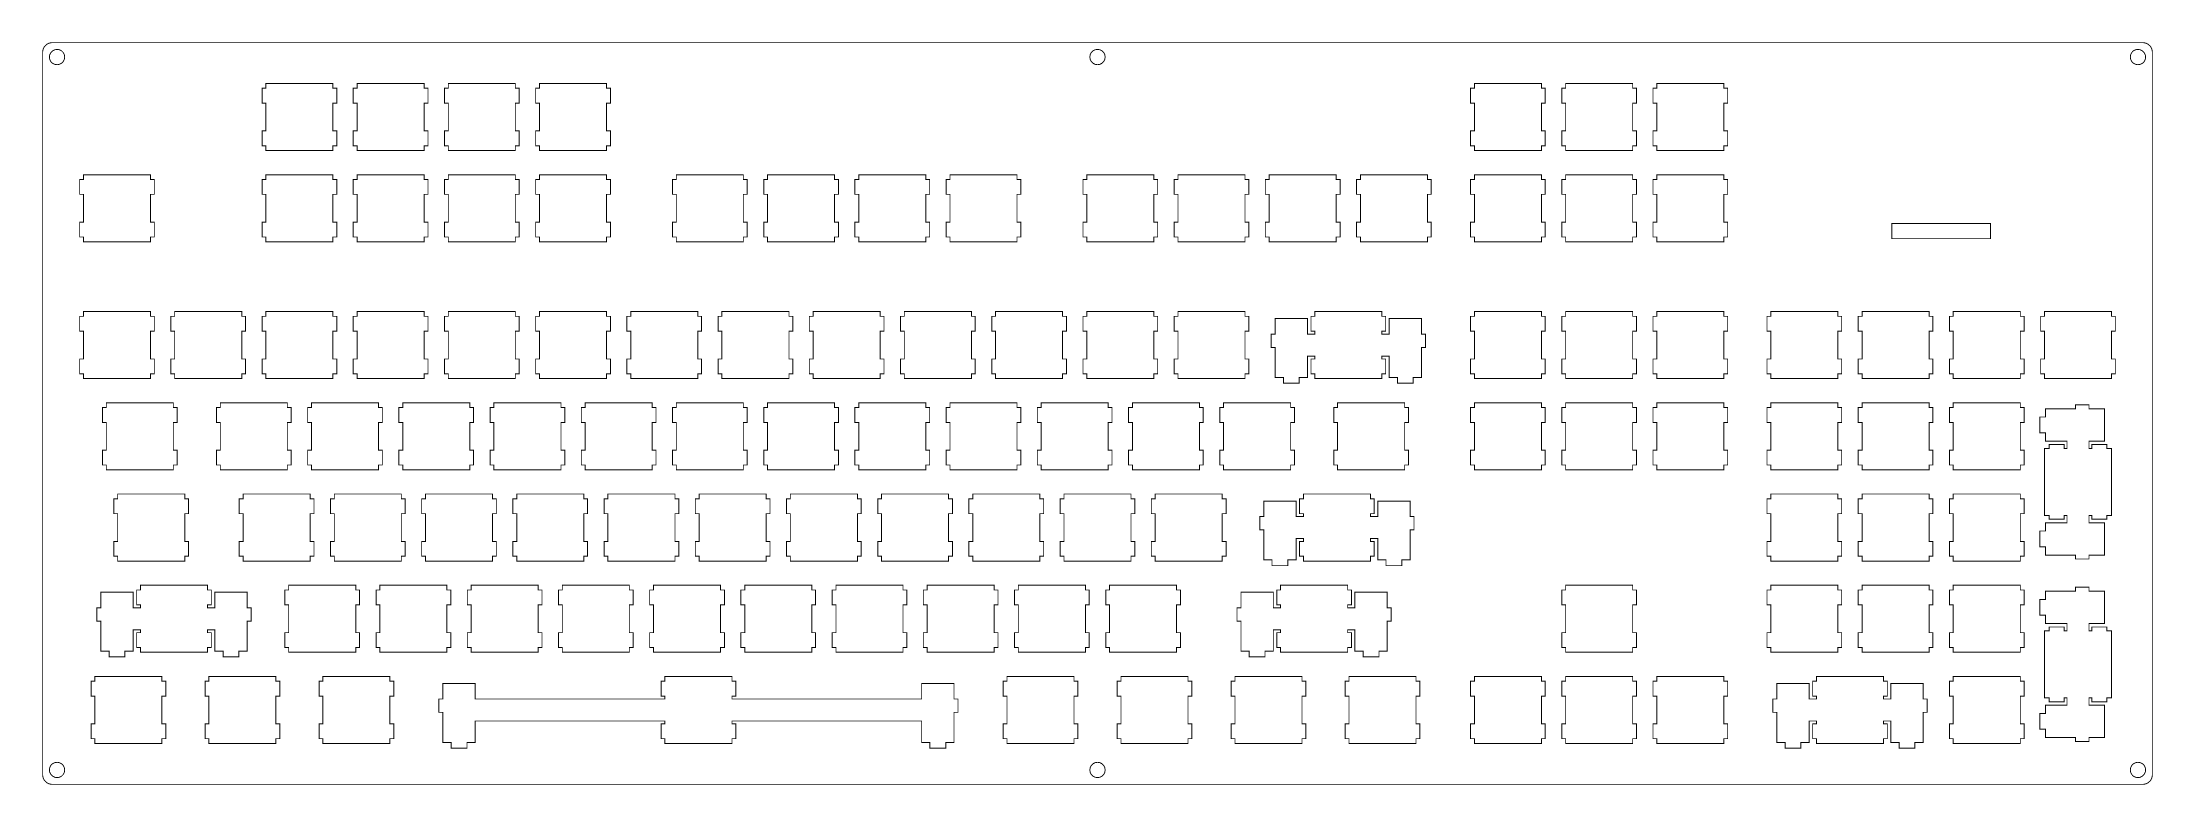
# Model space of a CAD drawing. Extents: x 0.2 to 17.5, y 0.2 to 6.3.
import ezdxf

# ---------------------------------------------------------------- set-up
doc = ezdxf.new("R2010")
doc.units = 0
doc.layers.get('0').update_dxf_attribs({"linetype": 'CONTINUOUS'})

msp = doc.modelspace()

# ---------------------------------------------------------------- linework, layer by layer
at = {"color": 0, "const_width": 0.00744}
for points in [[(17.4656, 6.30311), (17.4718, 6.3029), (17.4779, 6.30219), (17.484, 6.30094), (17.49, 6.29932), (17.4958, 6.29715), (17.5014, 6.29454), (17.5067, 6.29156), (17.5119, 6.28808), (17.5167, 6.28424), (17.5214, 6.28006), (17.5256, 6.2755), (17.5293, 6.27067), (17.5328, 6.26551), (17.5358, 6.2601), (17.5383, 6.2545), (17.5406, 6.24875), (17.5422, 6.24274), (17.5435, 6.23671), (17.5442, 6.23058), (17.5444, 6.22439), (17.5444, 0.284397), (17.5442, 0.278212), (17.5435, 0.272081), (17.5422, 0.266004), (17.5406, 0.260038), (17.5383, 0.254232), (17.5358, 0.248643), (17.5328, 0.243272), (17.5293, 0.238118), (17.5256, 0.23329), (17.5214, 0.228678), (17.5167, 0.224501), (17.5119, 0.220649), (17.5067, 0.217231), (17.5014, 0.214193), (17.4958, 0.211643), (17.49, 0.209472), (17.484, 0.207844), (17.4779, 0.206597), (17.4718, 0.205892), (17.4656, 0.205621), (0.275608, 0.205621), (0.269422, 0.205892), (0.263292, 0.206597), (0.257269, 0.207844), (0.251247, 0.209472), (0.245497, 0.211643), (0.239908, 0.214193), (0.234483, 0.217231), (0.229329, 0.220649), (0.224501, 0.224501), (0.219943, 0.228678), (0.215767, 0.23329), (0.211914, 0.238118), (0.208442, 0.243272), (0.205458, 0.248643), (0.202854, 0.254232), (0.200683, 0.260038), (0.199056, 0.266004), (0.197808, 0.272081), (0.197103, 0.278212), (0.196832, 0.284397), (0.196886, 6.22439), (0.197103, 6.23058), (0.197808, 6.23671), (0.199056, 6.24274), (0.200683, 6.24875), (0.202854, 6.2545), (0.205458, 6.2601), (0.208442, 6.26551), (0.211914, 6.27067), (0.215767, 6.2755), (0.219943, 6.28006), (0.224501, 6.28424), (0.229329, 6.28808), (0.234483, 6.29156), (0.239908, 6.29454), (0.245497, 6.29715), (0.251247, 6.29932), (0.257269, 6.30094), (0.263292, 6.30219), (0.269422, 6.3029), (0.275608, 6.30317), (17.4656, 6.30311)], [(0.295518, 6.2449), (0.27794, 6.236), (0.263997, 6.22206), (0.2551, 6.20449), (0.251953, 6.185), (0.2551, 6.16553), (0.263997, 6.148), (0.27794, 6.13406), (0.295518, 6.12511), (0.314996, 6.12201), (0.334472, 6.12511), (0.351997, 6.13406), (0.36594, 6.148), (0.374892, 6.16553), (0.377983, 6.185), (0.374892, 6.20449), (0.36594, 6.22206), (0.351997, 6.236), (0.334472, 6.2449), (0.314996, 6.24799), (0.295518, 6.2449)], [(8.85113, 6.2449), (8.83361, 6.236), (8.81967, 6.22206), (8.81071, 6.20449), (8.80761, 6.185), (8.81071, 6.16553), (8.81967, 6.148), (8.83361, 6.13406), (8.85113, 6.12511), (8.87061, 6.12201), (8.89008, 6.12511), (8.90767, 6.13406), (8.92156, 6.148), (8.9305, 6.16553), (8.93365, 6.185), (8.9305, 6.20449), (8.92156, 6.22206), (8.90767, 6.236), (8.89008, 6.2449), (8.87061, 6.24799), (8.85113, 6.2449)], [(17.4068, 6.2449), (17.3892, 6.236), (17.3753, 6.22206), (17.3664, 6.20449), (17.3633, 6.185), (17.3664, 6.16553), (17.3753, 6.148), (17.3892, 6.13406), (17.4068, 6.12511), (17.4262, 6.12201), (17.4457, 6.12511), (17.4633, 6.13406), (17.4772, 6.148), (17.4861, 6.16553), (17.4893, 6.185), (17.4861, 6.20449), (17.4772, 6.22206), (17.4633, 6.236), (17.4457, 6.2449), (17.4262, 6.24799), (17.4068, 6.2449)], [(2.0325, 5.9675), (2.0325, 5.92817), (2.00103, 5.92817), (2.00103, 5.80604), (2.0325, 5.80604), (2.0325, 5.57775), (2.00103, 5.57775), (2.00103, 5.45568), (2.0325, 5.45568), (2.0325, 5.41629), (2.58371, 5.41629), (2.58371, 5.45568), (2.61518, 5.45568), (2.61518, 5.57775), (2.58371, 5.57775), (2.58371, 5.80604), (2.61518, 5.80604), (2.61518, 5.92817), (2.58371, 5.92817), (2.58371, 5.9675), (2.0325, 5.9675)], [(2.7825, 5.9675), (2.7825, 5.92817), (2.75103, 5.92817), (2.75103, 5.80604), (2.7825, 5.80604), (2.7825, 5.57775), (2.75103, 5.57775), (2.75103, 5.45568), (2.7825, 5.45568), (2.7825, 5.41629), (3.33371, 5.41629), (3.33371, 5.45568), (3.36518, 5.45568), (3.36518, 5.57775), (3.33371, 5.57775), (3.33371, 5.80604), (3.36518, 5.80604), (3.36518, 5.92817), (3.33371, 5.92817), (3.33371, 5.9675), (2.7825, 5.9675)], [(3.5325, 5.9675), (3.5325, 5.92817), (3.50103, 5.92817), (3.50103, 5.80604), (3.5325, 5.80604), (3.5325, 5.57775), (3.50103, 5.57775), (3.50103, 5.45568), (3.5325, 5.45568), (3.5325, 5.41629), (4.08371, 5.41629), (4.08371, 5.45568), (4.11518, 5.45568), (4.11518, 5.57775), (4.08371, 5.57775), (4.08371, 5.80604), (4.11518, 5.80604), (4.11518, 5.92817), (4.08371, 5.92817), (4.08371, 5.9675), (3.5325, 5.9675)], [(4.2825, 5.9675), (4.2825, 5.92817), (4.25103, 5.92817), (4.25103, 5.80604), (4.2825, 5.80604), (4.2825, 5.57775), (4.25103, 5.57775), (4.25103, 5.45568), (4.2825, 5.45568), (4.2825, 5.41629), (4.83365, 5.41629), (4.83365, 5.45568), (4.86518, 5.45568), (4.86518, 5.57775), (4.83365, 5.57775), (4.83365, 5.80604), (4.86518, 5.80604), (4.86518, 5.92817), (4.83365, 5.92817), (4.83365, 5.9675), (4.2825, 5.9675)], [(11.97, 5.9675), (11.97, 5.92817), (11.9385, 5.92817), (11.9385, 5.80604), (11.97, 5.80604), (11.97, 5.57775), (11.9385, 5.57775), (11.9385, 5.45568), (11.97, 5.45568), (11.97, 5.41629), (12.5212, 5.41629), (12.5212, 5.45568), (12.5527, 5.45568), (12.5527, 5.57775), (12.5212, 5.57775), (12.5212, 5.80604), (12.5527, 5.80604), (12.5527, 5.92817), (12.5212, 5.92817), (12.5212, 5.9675), (11.97, 5.9675)], [(12.72, 5.9675), (12.72, 5.92817), (12.6885, 5.92817), (12.6885, 5.80604), (12.72, 5.80604), (12.72, 5.57775), (12.6885, 5.57775), (12.6885, 5.45568), (12.72, 5.45568), (12.72, 5.41629), (13.2712, 5.41629), (13.2712, 5.45568), (13.3027, 5.45568), (13.3027, 5.57775), (13.2712, 5.57775), (13.2712, 5.80604), (13.3027, 5.80604), (13.3027, 5.92817), (13.2712, 5.92817), (13.2712, 5.9675), (12.72, 5.9675)], [(13.47, 5.9675), (13.47, 5.92817), (13.4385, 5.92817), (13.4385, 5.80604), (13.47, 5.80604), (13.47, 5.57775), (13.4385, 5.57775), (13.4385, 5.45568), (13.47, 5.45568), (13.47, 5.41629), (14.0211, 5.41629), (14.0211, 5.45568), (14.0526, 5.45568), (14.0526, 5.57775), (14.0211, 5.57775), (14.0211, 5.80604), (14.0526, 5.80604), (14.0526, 5.92817), (14.0211, 5.92817), (14.0211, 5.9675), (13.47, 5.9675)], [(0.532497, 5.2175), (0.532497, 5.17811), (0.500976, 5.17811), (0.500976, 5.05604), (0.532497, 5.05604), (0.532497, 4.82769), (0.500976, 4.82769), (0.500976, 4.70568), (0.532497, 4.70568), (0.532497, 4.66629), (1.08371, 4.66629), (1.08371, 4.70568), (1.11518, 4.70568), (1.11518, 4.82769), (1.08371, 4.82769), (1.08371, 5.05604), (1.11518, 5.05604), (1.11518, 5.17811), (1.08371, 5.17811), (1.08371, 5.2175), (0.532497, 5.2175)], [(2.0325, 5.2175), (2.0325, 5.17811), (2.00103, 5.17811), (2.00103, 5.05604), (2.0325, 5.05604), (2.0325, 4.82769), (2.00103, 4.82769), (2.00103, 4.70568), (2.0325, 4.70568), (2.0325, 4.66629), (2.58371, 4.66629), (2.58371, 4.70568), (2.61518, 4.70568), (2.61518, 4.82769), (2.58371, 4.82769), (2.58371, 5.05604), (2.61518, 5.05604), (2.61518, 5.17811), (2.58371, 5.17811), (2.58371, 5.2175), (2.0325, 5.2175)], [(2.7825, 5.2175), (2.7825, 5.17811), (2.75103, 5.17811), (2.75103, 5.05604), (2.7825, 5.05604), (2.7825, 4.82769), (2.75103, 4.82769), (2.75103, 4.70568), (2.7825, 4.70568), (2.7825, 4.66629), (3.33371, 4.66629), (3.33371, 4.70568), (3.36518, 4.70568), (3.36518, 4.82769), (3.33371, 4.82769), (3.33371, 5.05604), (3.36518, 5.05604), (3.36518, 5.17811), (3.33371, 5.17811), (3.33371, 5.2175), (2.7825, 5.2175)], [(3.5325, 5.2175), (3.5325, 5.17811), (3.50103, 5.17811), (3.50103, 5.05604), (3.5325, 5.05604), (3.5325, 4.82769), (3.50103, 4.82769), (3.50103, 4.70568), (3.5325, 4.70568), (3.5325, 4.66629), (4.08371, 4.66629), (4.08371, 4.70568), (4.11518, 4.70568), (4.11518, 4.82769), (4.08371, 4.82769), (4.08371, 5.05604), (4.11518, 5.05604), (4.11518, 5.17811), (4.08371, 5.17811), (4.08371, 5.2175), (3.5325, 5.2175)], [(4.2825, 5.2175), (4.2825, 5.17811), (4.25103, 5.17811), (4.25103, 5.05604), (4.2825, 5.05604), (4.2825, 4.82769), (4.25103, 4.82769), (4.25103, 4.70568), (4.2825, 4.70568), (4.2825, 4.66629), (4.83365, 4.66629), (4.83365, 4.70568), (4.86518, 4.70568), (4.86518, 4.82769), (4.83365, 4.82769), (4.83365, 5.05604), (4.86518, 5.05604), (4.86518, 5.17811), (4.83365, 5.17811), (4.83365, 5.2175), (4.2825, 5.2175)], [(5.4075, 5.2175), (5.4075, 5.17811), (5.37597, 5.17811), (5.37597, 5.05604), (5.4075, 5.05604), (5.4075, 4.82769), (5.37597, 4.82769), (5.37597, 4.70568), (5.4075, 4.70568), (5.4075, 4.66629), (5.95871, 4.66629), (5.95871, 4.70568), (5.99018, 4.70568), (5.99018, 4.82769), (5.95871, 4.82769), (5.95871, 5.05604), (5.99018, 5.05604), (5.99018, 5.17811), (5.95871, 5.17811), (5.95871, 5.2175), (5.4075, 5.2175)], [(6.1575, 5.2175), (6.1575, 5.17811), (6.12603, 5.17811), (6.12603, 5.05604), (6.1575, 5.05604), (6.1575, 4.82769), (6.12603, 4.82769), (6.12603, 4.70568), (6.1575, 4.70568), (6.1575, 4.66629), (6.70871, 4.66629), (6.70871, 4.70568), (6.74018, 4.70568), (6.74018, 4.82769), (6.70871, 4.82769), (6.70871, 5.05604), (6.74018, 5.05604), (6.74018, 5.17811), (6.70871, 5.17811), (6.70871, 5.2175), (6.1575, 5.2175)], [(6.9075, 5.2175), (6.9075, 5.17811), (6.87603, 5.17811), (6.87603, 5.05604), (6.9075, 5.05604), (6.9075, 4.82769), (6.87603, 4.82769), (6.87603, 4.70568), (6.9075, 4.70568), (6.9075, 4.66629), (7.45871, 4.66629), (7.45871, 4.70568), (7.49018, 4.70568), (7.49018, 4.82769), (7.45871, 4.82769), (7.45871, 5.05604), (7.49018, 5.05604), (7.49018, 5.17811), (7.45871, 5.17811), (7.45871, 5.2175), (6.9075, 5.2175)], [(7.6575, 5.2175), (7.6575, 5.17811), (7.62603, 5.17811), (7.62603, 5.05604), (7.6575, 5.05604), (7.6575, 4.82769), (7.62603, 4.82769), (7.62603, 4.70568), (7.6575, 4.70568), (7.6575, 4.66629), (8.20871, 4.66629), (8.20871, 4.70568), (8.24018, 4.70568), (8.24018, 4.82769), (8.20871, 4.82769), (8.20871, 5.05604), (8.24018, 5.05604), (8.24018, 5.17811), (8.20871, 5.17811), (8.20871, 5.2175), (7.6575, 5.2175)], [(8.7825, 5.2175), (8.7825, 5.17811), (8.75103, 5.17811), (8.75103, 5.05604), (8.7825, 5.05604), (8.7825, 4.82769), (8.75103, 4.82769), (8.75103, 4.70568), (8.7825, 4.70568), (8.7825, 4.66629), (9.33371, 4.66629), (9.33371, 4.70568), (9.36518, 4.70568), (9.36518, 4.82769), (9.33371, 4.82769), (9.33371, 5.05604), (9.36518, 5.05604), (9.36518, 5.17811), (9.33371, 5.17811), (9.33371, 5.2175), (8.7825, 5.2175)], [(9.5325, 5.2175), (9.5325, 5.17811), (9.50103, 5.17811), (9.50103, 5.05604), (9.5325, 5.05604), (9.5325, 4.82769), (9.50103, 4.82769), (9.50103, 4.70568), (9.5325, 4.70568), (9.5325, 4.66629), (10.0837, 4.66629), (10.0837, 4.70568), (10.1152, 4.70568), (10.1152, 4.82769), (10.0837, 4.82769), (10.0837, 5.05604), (10.1152, 5.05604), (10.1152, 5.17811), (10.0837, 5.17811), (10.0837, 5.2175), (9.5325, 5.2175)], [(10.2825, 5.2175), (10.2825, 5.17811), (10.251, 5.17811), (10.251, 5.05604), (10.2825, 5.05604), (10.2825, 4.82769), (10.251, 4.82769), (10.251, 4.70568), (10.2825, 4.70568), (10.2825, 4.66629), (10.8337, 4.66629), (10.8337, 4.70568), (10.8652, 4.70568), (10.8652, 4.82769), (10.8337, 4.82769), (10.8337, 5.05604), (10.8652, 5.05604), (10.8652, 5.17811), (10.8337, 5.17811), (10.8337, 5.2175), (10.2825, 5.2175)], [(11.0325, 5.2175), (11.0325, 5.17811), (11.001, 5.17811), (11.001, 5.05604), (11.0325, 5.05604), (11.0325, 4.82769), (11.001, 4.82769), (11.001, 4.70568), (11.0325, 4.70568), (11.0325, 4.66629), (11.5837, 4.66629), (11.5837, 4.70568), (11.6152, 4.70568), (11.6152, 4.82769), (11.5837, 4.82769), (11.5837, 5.05604), (11.6152, 5.05604), (11.6152, 5.17811), (11.5837, 5.17811), (11.5837, 5.2175), (11.0325, 5.2175)], [(11.97, 5.2175), (11.97, 5.17811), (11.9385, 5.17811), (11.9385, 5.05604), (11.97, 5.05604), (11.97, 4.82769), (11.9385, 4.82769), (11.9385, 4.70568), (11.97, 4.70568), (11.97, 4.66629), (12.5212, 4.66629), (12.5212, 4.70568), (12.5527, 4.70568), (12.5527, 4.82769), (12.5212, 4.82769), (12.5212, 5.05604), (12.5527, 5.05604), (12.5527, 5.17811), (12.5212, 5.17811), (12.5212, 5.2175), (11.97, 5.2175)], [(12.72, 5.2175), (12.72, 5.17811), (12.6885, 5.17811), (12.6885, 5.05604), (12.72, 5.05604), (12.72, 4.82769), (12.6885, 4.82769), (12.6885, 4.70568), (12.72, 4.70568), (12.72, 4.66629), (13.2712, 4.66629), (13.2712, 4.70568), (13.3027, 4.70568), (13.3027, 4.82769), (13.2712, 4.82769), (13.2712, 5.05604), (13.3027, 5.05604), (13.3027, 5.17811), (13.2712, 5.17811), (13.2712, 5.2175), (12.72, 5.2175)], [(13.47, 5.2175), (13.47, 5.17811), (13.4385, 5.17811), (13.4385, 5.05604), (13.47, 5.05604), (13.47, 4.82769), (13.4385, 4.82769), (13.4385, 4.70568), (13.47, 4.70568), (13.47, 4.66629), (14.0211, 4.66629), (14.0211, 4.70568), (14.0526, 4.70568), (14.0526, 4.82769), (14.0211, 4.82769), (14.0211, 5.05604), (14.0526, 5.05604), (14.0526, 5.17811), (14.0211, 5.17811), (14.0211, 5.2175), (13.47, 5.2175)], [(15.4018, 4.81689), (16.2143, 4.81689), (16.2143, 4.69189), (15.4018, 4.69189), (15.4018, 4.81689)], [(0.532497, 4.0925), (0.532497, 4.05311), (0.500976, 4.05311), (0.500976, 3.93104), (0.532497, 3.93104), (0.532497, 3.70269), (0.500976, 3.70269), (0.500976, 3.58068), (0.532497, 3.58068), (0.532497, 3.54129), (1.08371, 3.54129), (1.08371, 3.58068), (1.11518, 3.58068), (1.11518, 3.70269), (1.08371, 3.70269), (1.08371, 3.93104), (1.11518, 3.93104), (1.11518, 4.05311), (1.08371, 4.05311), (1.08371, 4.0925), (0.532497, 4.0925)], [(1.2825, 4.0925), (1.2825, 4.05311), (1.25103, 4.05311), (1.25103, 3.93104), (1.2825, 3.93104), (1.2825, 3.70269), (1.25103, 3.70269), (1.25103, 3.58068), (1.2825, 3.58068), (1.2825, 3.54129), (1.83371, 3.54129), (1.83371, 3.58068), (1.86518, 3.58068), (1.86518, 3.70269), (1.83371, 3.70269), (1.83371, 3.93104), (1.86518, 3.93104), (1.86518, 4.05311), (1.83371, 4.05311), (1.83371, 4.0925), (1.2825, 4.0925)], [(2.0325, 4.0925), (2.0325, 4.05311), (2.00103, 4.05311), (2.00103, 3.93104), (2.0325, 3.93104), (2.0325, 3.70269), (2.00103, 3.70269), (2.00103, 3.58068), (2.0325, 3.58068), (2.0325, 3.54129), (2.58371, 3.54129), (2.58371, 3.58068), (2.61518, 3.58068), (2.61518, 3.70269), (2.58371, 3.70269), (2.58371, 3.93104), (2.61518, 3.93104), (2.61518, 4.05311), (2.58371, 4.05311), (2.58371, 4.0925), (2.0325, 4.0925)], [(2.7825, 4.0925), (2.7825, 4.05311), (2.75103, 4.05311), (2.75103, 3.93104), (2.7825, 3.93104), (2.7825, 3.70269), (2.75103, 3.70269), (2.75103, 3.58068), (2.7825, 3.58068), (2.7825, 3.54129), (3.33371, 3.54129), (3.33371, 3.58068), (3.36518, 3.58068), (3.36518, 3.70269), (3.33371, 3.70269), (3.33371, 3.93104), (3.36518, 3.93104), (3.36518, 4.05311), (3.33371, 4.05311), (3.33371, 4.0925), (2.7825, 4.0925)], [(3.5325, 4.0925), (3.5325, 4.05311), (3.50103, 4.05311), (3.50103, 3.93104), (3.5325, 3.93104), (3.5325, 3.70269), (3.50103, 3.70269), (3.50103, 3.58068), (3.5325, 3.58068), (3.5325, 3.54129), (4.08371, 3.54129), (4.08371, 3.58068), (4.11518, 3.58068), (4.11518, 3.70269), (4.08371, 3.70269), (4.08371, 3.93104), (4.11518, 3.93104), (4.11518, 4.05311), (4.08371, 4.05311), (4.08371, 4.0925), (3.5325, 4.0925)], [(4.2825, 4.0925), (4.2825, 4.05311), (4.25103, 4.05311), (4.25103, 3.93104), (4.2825, 3.93104), (4.2825, 3.70269), (4.25103, 3.70269), (4.25103, 3.58068), (4.2825, 3.58068), (4.2825, 3.54129), (4.83365, 3.54129), (4.83365, 3.58068), (4.86518, 3.58068), (4.86518, 3.70269), (4.83365, 3.70269), (4.83365, 3.93104), (4.86518, 3.93104), (4.86518, 4.05311), (4.83365, 4.05311), (4.83365, 4.0925), (4.2825, 4.0925)], [(5.0325, 4.0925), (5.0325, 4.05311), (5.00097, 4.05311), (5.00097, 3.93104), (5.0325, 3.93104), (5.0325, 3.70269), (5.00097, 3.70269), (5.00097, 3.58068), (5.0325, 3.58068), (5.0325, 3.54129), (5.58371, 3.54129), (5.58371, 3.58068), (5.61518, 3.58068), (5.61518, 3.70269), (5.58371, 3.70269), (5.58371, 3.93104), (5.61518, 3.93104), (5.61518, 4.05311), (5.58371, 4.05311), (5.58371, 4.0925), (5.0325, 4.0925)], [(5.7825, 4.0925), (5.7825, 4.05311), (5.75103, 4.05311), (5.75103, 3.93104), (5.7825, 3.93104), (5.7825, 3.70269), (5.75103, 3.70269), (5.75103, 3.58068), (5.7825, 3.58068), (5.7825, 3.54129), (6.33371, 3.54129), (6.33371, 3.58068), (6.36518, 3.58068), (6.36518, 3.70269), (6.33371, 3.70269), (6.33371, 3.93104), (6.36518, 3.93104), (6.36518, 4.05311), (6.33371, 4.05311), (6.33371, 4.0925), (5.7825, 4.0925)], [(6.5325, 4.0925), (6.5325, 4.05311), (6.50103, 4.05311), (6.50103, 3.93104), (6.5325, 3.93104), (6.5325, 3.70269), (6.50103, 3.70269), (6.50103, 3.58068), (6.5325, 3.58068), (6.5325, 3.54129), (7.08371, 3.54129), (7.08371, 3.58068), (7.11518, 3.58068), (7.11518, 3.70269), (7.08371, 3.70269), (7.08371, 3.93104), (7.11518, 3.93104), (7.11518, 4.05311), (7.08371, 4.05311), (7.08371, 4.0925), (6.5325, 4.0925)], [(7.2825, 4.0925), (7.2825, 4.05311), (7.25103, 4.05311), (7.25103, 3.93104), (7.2825, 3.93104), (7.2825, 3.70269), (7.25103, 3.70269), (7.25103, 3.58068), (7.2825, 3.58068), (7.2825, 3.54129), (7.83371, 3.54129), (7.83371, 3.58068), (7.86518, 3.58068), (7.86518, 3.70269), (7.83371, 3.70269), (7.83371, 3.93104), (7.86518, 3.93104), (7.86518, 4.05311), (7.83371, 4.05311), (7.83371, 4.0925), (7.2825, 4.0925)], [(8.0325, 4.0925), (8.0325, 4.05311), (8.00103, 4.05311), (8.00103, 3.93104), (8.0325, 3.93104), (8.0325, 3.70269), (8.00103, 3.70269), (8.00103, 3.58068), (8.0325, 3.58068), (8.0325, 3.54129), (8.58371, 3.54129), (8.58371, 3.58068), (8.61518, 3.58068), (8.61518, 3.70269), (8.58371, 3.70269), (8.58371, 3.93104), (8.61518, 3.93104), (8.61518, 4.05311), (8.58371, 4.05311), (8.58371, 4.0925), (8.0325, 4.0925)], [(8.7825, 4.0925), (8.7825, 4.05311), (8.75103, 4.05311), (8.75103, 3.93104), (8.7825, 3.93104), (8.7825, 3.70269), (8.75103, 3.70269), (8.75103, 3.58068), (8.7825, 3.58068), (8.7825, 3.54129), (9.33371, 3.54129), (9.33371, 3.58068), (9.36518, 3.58068), (9.36518, 3.70269), (9.33371, 3.70269), (9.33371, 3.93104), (9.36518, 3.93104), (9.36518, 4.05311), (9.33371, 4.05311), (9.33371, 4.0925), (8.7825, 4.0925)], [(9.5325, 4.0925), (9.5325, 4.05311), (9.50103, 4.05311), (9.50103, 3.93104), (9.5325, 3.93104), (9.5325, 3.70269), (9.50103, 3.70269), (9.50103, 3.58068), (9.5325, 3.58068), (9.5325, 3.54129), (10.0837, 3.54129), (10.0837, 3.58068), (10.1152, 3.58068), (10.1152, 3.70269), (10.0837, 3.70269), (10.0837, 3.93104), (10.1152, 3.93104), (10.1152, 4.05311), (10.0837, 4.05311), (10.0837, 4.0925), (9.5325, 4.0925)], [(10.6575, 4.0925), (10.6575, 4.05311), (10.626, 4.05311), (10.626, 3.93104), (10.6575, 3.93104), (10.6575, 3.90744), (10.5975, 3.90744), (10.5975, 4.03461), (10.3317, 4.03461), (10.3317, 3.90744), (10.2993, 3.90744), (10.2993, 3.79719), (10.3317, 3.79719), (10.3317, 3.55035), (10.3996, 3.55035), (10.3996, 3.5031), (10.5296, 3.5031), (10.5296, 3.55035), (10.5975, 3.55035), (10.5975, 3.72635), (10.6575, 3.72635), (10.6575, 3.70269), (10.626, 3.70269), (10.626, 3.58068), (10.6575, 3.58068), (10.6575, 3.54129), (11.2087, 3.54129), (11.2087, 3.58068), (11.2402, 3.58068), (11.2402, 3.70269), (11.2087, 3.70269), (11.2087, 3.72635), (11.2687, 3.72635), (11.2687, 3.55035), (11.3366, 3.55035), (11.3366, 3.5031), (11.4666, 3.5031), (11.4666, 3.55035), (11.5345, 3.55035), (11.5345, 3.79719), (11.5669, 3.79719), (11.5669, 3.90744), (11.5345, 3.90744), (11.5345, 4.03461), (11.2687, 4.03461), (11.2687, 3.90744), (11.2087, 3.90744), (11.2087, 3.93104), (11.2402, 3.93104), (11.2402, 4.05311), (11.2087, 4.05311), (11.2087, 4.0925), (10.6575, 4.0925)], [(11.97, 4.0925), (11.97, 4.05311), (11.9385, 4.05311), (11.9385, 3.93104), (11.97, 3.93104), (11.97, 3.70269), (11.9385, 3.70269), (11.9385, 3.58068), (11.97, 3.58068), (11.97, 3.54129), (12.5212, 3.54129), (12.5212, 3.58068), (12.5527, 3.58068), (12.5527, 3.70269), (12.5212, 3.70269), (12.5212, 3.93104), (12.5527, 3.93104), (12.5527, 4.05311), (12.5212, 4.05311), (12.5212, 4.0925), (11.97, 4.0925)], [(12.72, 4.0925), (12.72, 4.05311), (12.6885, 4.05311), (12.6885, 3.93104), (12.72, 3.93104), (12.72, 3.70269), (12.6885, 3.70269), (12.6885, 3.58068), (12.72, 3.58068), (12.72, 3.54129), (13.2712, 3.54129), (13.2712, 3.58068), (13.3027, 3.58068), (13.3027, 3.70269), (13.2712, 3.70269), (13.2712, 3.93104), (13.3027, 3.93104), (13.3027, 4.05311), (13.2712, 4.05311), (13.2712, 4.0925), (12.72, 4.0925)], [(13.47, 4.0925), (13.47, 4.05311), (13.4385, 4.05311), (13.4385, 3.93104), (13.47, 3.93104), (13.47, 3.70269), (13.4385, 3.70269), (13.4385, 3.58068), (13.47, 3.58068), (13.47, 3.54129), (14.0211, 3.54129), (14.0211, 3.58068), (14.0526, 3.58068), (14.0526, 3.70269), (14.0211, 3.70269), (14.0211, 3.93104), (14.0526, 3.93104), (14.0526, 4.05311), (14.0211, 4.05311), (14.0211, 4.0925), (13.47, 4.0925)], [(14.4075, 4.0925), (14.4075, 4.05311), (14.376, 4.05311), (14.376, 3.93104), (14.4075, 3.93104), (14.4075, 3.70269), (14.376, 3.70269), (14.376, 3.58068), (14.4075, 3.58068), (14.4075, 3.54129), (14.9588, 3.54129), (14.9588, 3.58068), (14.9901, 3.58068), (14.9901, 3.70269), (14.9588, 3.70269), (14.9588, 3.93104), (14.9901, 3.93104), (14.9901, 4.05311), (14.9588, 4.05311), (14.9588, 4.0925), (14.4075, 4.0925)], [(15.1575, 4.0925), (15.1575, 4.05311), (15.126, 4.05311), (15.126, 3.93104), (15.1575, 3.93104), (15.1575, 3.70269), (15.126, 3.70269), (15.126, 3.58068), (15.1575, 3.58068), (15.1575, 3.54129), (15.7088, 3.54129), (15.7088, 3.58068), (15.7401, 3.58068), (15.7401, 3.70269), (15.7088, 3.70269), (15.7088, 3.93104), (15.7401, 3.93104), (15.7401, 4.05311), (15.7088, 4.05311), (15.7088, 4.0925), (15.1575, 4.0925)], [(15.9075, 4.0925), (15.9075, 4.05311), (15.876, 4.05311), (15.876, 3.93104), (15.9075, 3.93104), (15.9075, 3.70269), (15.876, 3.70269), (15.876, 3.58068), (15.9075, 3.58068), (15.9075, 3.54129), (16.4588, 3.54129), (16.4588, 3.58068), (16.4901, 3.58068), (16.4901, 3.70269), (16.4588, 3.70269), (16.4588, 3.93104), (16.4901, 3.93104), (16.4901, 4.05311), (16.4588, 4.05311), (16.4588, 4.0925), (15.9075, 4.0925)], [(16.6575, 4.0925), (16.6575, 4.05311), (16.626, 4.05311), (16.626, 3.93104), (16.6575, 3.93104), (16.6575, 3.70269), (16.626, 3.70269), (16.626, 3.58068), (16.6575, 3.58068), (16.6575, 3.54129), (17.2088, 3.54129), (17.2088, 3.58068), (17.2401, 3.58068), (17.2401, 3.70269), (17.2088, 3.70269), (17.2088, 3.93104), (17.2401, 3.93104), (17.2401, 4.05311), (17.2088, 4.05311), (17.2088, 4.0925), (16.6575, 4.0925)], [(0.719997, 3.3425), (0.719997, 3.30311), (0.688531, 3.30311), (0.688531, 3.18104), (0.719997, 3.18104), (0.719997, 2.95269), (0.688531, 2.95269), (0.688531, 2.83068), (0.719997, 2.83068), (0.719997, 2.79129), (1.27116, 2.79129), (1.27116, 2.83068), (1.30268, 2.83068), (1.30268, 2.95269), (1.27116, 2.95269), (1.27116, 3.18104), (1.30268, 3.18104), (1.30268, 3.30311), (1.27116, 3.30311), (1.27116, 3.3425), (0.719997, 3.3425)], [(1.6575, 3.3425), (1.6575, 3.30311), (1.62603, 3.30311), (1.62603, 3.18104), (1.6575, 3.18104), (1.6575, 2.95269), (1.62603, 2.95269), (1.62603, 2.83068), (1.6575, 2.83068), (1.6575, 2.79129), (2.20871, 2.79129), (2.20871, 2.83068), (2.24018, 2.83068), (2.24018, 2.95269), (2.20871, 2.95269), (2.20871, 3.18104), (2.24018, 3.18104), (2.24018, 3.30311), (2.20871, 3.30311), (2.20871, 3.3425), (1.6575, 3.3425)], [(2.4075, 3.3425), (2.4075, 3.30311), (2.37603, 3.30311), (2.37603, 3.18104), (2.4075, 3.18104), (2.4075, 2.95269), (2.37603, 2.95269), (2.37603, 2.83068), (2.4075, 2.83068), (2.4075, 2.79129), (2.95871, 2.79129), (2.95871, 2.83068), (2.99018, 2.83068), (2.99018, 2.95269), (2.95871, 2.95269), (2.95871, 3.18104), (2.99018, 3.18104), (2.99018, 3.30311), (2.95871, 3.30311), (2.95871, 3.3425), (2.4075, 3.3425)], [(3.1575, 3.3425), (3.1575, 3.30311), (3.12603, 3.30311), (3.12603, 3.18104), (3.1575, 3.18104), (3.1575, 2.95269), (3.12603, 2.95269), (3.12603, 2.83068), (3.1575, 2.83068), (3.1575, 2.79129), (3.70871, 2.79129), (3.70871, 2.83068), (3.74018, 2.83068), (3.74018, 2.95269), (3.70871, 2.95269), (3.70871, 3.18104), (3.74018, 3.18104), (3.74018, 3.30311), (3.70871, 3.30311), (3.70871, 3.3425), (3.1575, 3.3425)], [(3.9075, 3.3425), (3.9075, 3.30311), (3.87603, 3.30311), (3.87603, 3.18104), (3.9075, 3.18104), (3.9075, 2.95269), (3.87603, 2.95269), (3.87603, 2.83068), (3.9075, 2.83068), (3.9075, 2.79129), (4.45871, 2.79129), (4.45871, 2.83068), (4.49018, 2.83068), (4.49018, 2.95269), (4.45871, 2.95269), (4.45871, 3.18104), (4.49018, 3.18104), (4.49018, 3.30311), (4.45871, 3.30311), (4.45871, 3.3425), (3.9075, 3.3425)], [(4.6575, 3.3425), (4.6575, 3.30311), (4.62603, 3.30311), (4.62603, 3.18104), (4.6575, 3.18104), (4.6575, 2.95269), (4.62603, 2.95269), (4.62603, 2.83068), (4.6575, 2.83068), (4.6575, 2.79129), (5.20871, 2.79129), (5.20871, 2.83068), (5.24018, 2.83068), (5.24018, 2.95269), (5.20871, 2.95269), (5.20871, 3.18104), (5.24018, 3.18104), (5.24018, 3.30311), (5.20871, 3.30311), (5.20871, 3.3425), (4.6575, 3.3425)], [(5.4075, 3.3425), (5.4075, 3.30311), (5.37597, 3.30311), (5.37597, 3.18104), (5.4075, 3.18104), (5.4075, 2.95269), (5.37597, 2.95269), (5.37597, 2.83068), (5.4075, 2.83068), (5.4075, 2.79129), (5.95871, 2.79129), (5.95871, 2.83068), (5.99018, 2.83068), (5.99018, 2.95269), (5.95871, 2.95269), (5.95871, 3.18104), (5.99018, 3.18104), (5.99018, 3.30311), (5.95871, 3.30311), (5.95871, 3.3425), (5.4075, 3.3425)], [(6.1575, 3.3425), (6.1575, 3.30311), (6.12603, 3.30311), (6.12603, 3.18104), (6.1575, 3.18104), (6.1575, 2.95269), (6.12603, 2.95269), (6.12603, 2.83068), (6.1575, 2.83068), (6.1575, 2.79129), (6.70871, 2.79129), (6.70871, 2.83068), (6.74018, 2.83068), (6.74018, 2.95269), (6.70871, 2.95269), (6.70871, 3.18104), (6.74018, 3.18104), (6.74018, 3.30311), (6.70871, 3.30311), (6.70871, 3.3425), (6.1575, 3.3425)], [(6.9075, 3.3425), (6.9075, 3.30311), (6.87603, 3.30311), (6.87603, 3.18104), (6.9075, 3.18104), (6.9075, 2.95269), (6.87603, 2.95269), (6.87603, 2.83068), (6.9075, 2.83068), (6.9075, 2.79129), (7.45871, 2.79129), (7.45871, 2.83068), (7.49018, 2.83068), (7.49018, 2.95269), (7.45871, 2.95269), (7.45871, 3.18104), (7.49018, 3.18104), (7.49018, 3.30311), (7.45871, 3.30311), (7.45871, 3.3425), (6.9075, 3.3425)], [(7.6575, 3.3425), (7.6575, 3.30311), (7.62603, 3.30311), (7.62603, 3.18104), (7.6575, 3.18104), (7.6575, 2.95269), (7.62603, 2.95269), (7.62603, 2.83068), (7.6575, 2.83068), (7.6575, 2.79129), (8.20871, 2.79129), (8.20871, 2.83068), (8.24018, 2.83068), (8.24018, 2.95269), (8.20871, 2.95269), (8.20871, 3.18104), (8.24018, 3.18104), (8.24018, 3.30311), (8.20871, 3.30311), (8.20871, 3.3425), (7.6575, 3.3425)], [(8.4075, 3.3425), (8.4075, 3.30311), (8.37603, 3.30311), (8.37603, 3.18104), (8.4075, 3.18104), (8.4075, 2.95269), (8.37603, 2.95269), (8.37603, 2.83068), (8.4075, 2.83068), (8.4075, 2.79129), (8.95871, 2.79129), (8.95871, 2.83068), (8.99018, 2.83068), (8.99018, 2.95269), (8.95871, 2.95269), (8.95871, 3.18104), (8.99018, 3.18104), (8.99018, 3.30311), (8.95871, 3.30311), (8.95871, 3.3425), (8.4075, 3.3425)], [(9.1575, 3.3425), (9.1575, 3.30311), (9.12603, 3.30311), (9.12603, 3.18104), (9.1575, 3.18104), (9.1575, 2.95269), (9.12603, 2.95269), (9.12603, 2.83068), (9.1575, 2.83068), (9.1575, 2.79129), (9.70871, 2.79129), (9.70871, 2.83068), (9.74018, 2.83068), (9.74018, 2.95269), (9.70871, 2.95269), (9.70871, 3.18104), (9.74018, 3.18104), (9.74018, 3.30311), (9.70871, 3.30311), (9.70871, 3.3425), (9.1575, 3.3425)], [(9.9075, 3.3425), (9.9075, 3.30311), (9.87603, 3.30311), (9.87603, 3.18104), (9.9075, 3.18104), (9.9075, 2.95269), (9.87603, 2.95269), (9.87603, 2.83068), (9.9075, 2.83068), (9.9075, 2.79129), (10.4587, 2.79129), (10.4587, 2.83068), (10.4902, 2.83068), (10.4902, 2.95269), (10.4587, 2.95269), (10.4587, 3.18104), (10.4902, 3.18104), (10.4902, 3.30311), (10.4587, 3.30311), (10.4587, 3.3425), (9.9075, 3.3425)], [(10.845, 3.3425), (10.845, 3.30311), (10.8135, 3.30311), (10.8135, 3.18104), (10.845, 3.18104), (10.845, 2.95269), (10.8135, 2.95269), (10.8135, 2.83068), (10.845, 2.83068), (10.845, 2.79129), (11.3962, 2.79129), (11.3962, 2.83068), (11.4277, 2.83068), (11.4277, 2.95269), (11.3962, 2.95269), (11.3962, 3.18104), (11.4277, 3.18104), (11.4277, 3.30311), (11.3962, 3.30311), (11.3962, 3.3425), (10.845, 3.3425)], [(11.97, 3.3425), (11.97, 3.30311), (11.9385, 3.30311), (11.9385, 3.18104), (11.97, 3.18104), (11.97, 2.95269), (11.9385, 2.95269), (11.9385, 2.83068), (11.97, 2.83068), (11.97, 2.79129), (12.5212, 2.79129), (12.5212, 2.83068), (12.5527, 2.83068), (12.5527, 2.95269), (12.5212, 2.95269), (12.5212, 3.18104), (12.5527, 3.18104), (12.5527, 3.30311), (12.5212, 3.30311), (12.5212, 3.3425), (11.97, 3.3425)], [(12.72, 3.3425), (12.72, 3.30311), (12.6885, 3.30311), (12.6885, 3.18104), (12.72, 3.18104), (12.72, 2.95269), (12.6885, 2.95269), (12.6885, 2.83068), (12.72, 2.83068), (12.72, 2.79129), (13.2712, 2.79129), (13.2712, 2.83068), (13.3027, 2.83068), (13.3027, 2.95269), (13.2712, 2.95269), (13.2712, 3.18104), (13.3027, 3.18104), (13.3027, 3.30311), (13.2712, 3.30311), (13.2712, 3.3425), (12.72, 3.3425)], [(13.47, 3.3425), (13.47, 3.30311), (13.4385, 3.30311), (13.4385, 3.18104), (13.47, 3.18104), (13.47, 2.95269), (13.4385, 2.95269), (13.4385, 2.83068), (13.47, 2.83068), (13.47, 2.79129), (14.0211, 2.79129), (14.0211, 2.83068), (14.0526, 2.83068), (14.0526, 2.95269), (14.0211, 2.95269), (14.0211, 3.18104), (14.0526, 3.18104), (14.0526, 3.30311), (14.0211, 3.30311), (14.0211, 3.3425), (13.47, 3.3425)], [(14.4075, 3.3425), (14.4075, 3.30311), (14.376, 3.30311), (14.376, 3.18104), (14.4075, 3.18104), (14.4075, 2.95269), (14.376, 2.95269), (14.376, 2.83068), (14.4075, 2.83068), (14.4075, 2.79129), (14.9588, 2.79129), (14.9588, 2.83068), (14.9901, 2.83068), (14.9901, 2.95269), (14.9588, 2.95269), (14.9588, 3.18104), (14.9901, 3.18104), (14.9901, 3.30311), (14.9588, 3.30311), (14.9588, 3.3425), (14.4075, 3.3425)], [(15.1575, 3.3425), (15.1575, 3.30311), (15.126, 3.30311), (15.126, 3.18104), (15.1575, 3.18104), (15.1575, 2.95269), (15.126, 2.95269), (15.126, 2.83068), (15.1575, 2.83068), (15.1575, 2.79129), (15.7088, 2.79129), (15.7088, 2.83068), (15.7401, 2.83068), (15.7401, 2.95269), (15.7088, 2.95269), (15.7088, 3.18104), (15.7401, 3.18104), (15.7401, 3.30311), (15.7088, 3.30311), (15.7088, 3.3425), (15.1575, 3.3425)], [(15.9075, 3.3425), (15.9075, 3.30311), (15.876, 3.30311), (15.876, 3.18104), (15.9075, 3.18104), (15.9075, 2.95269), (15.876, 2.95269), (15.876, 2.83068), (15.9075, 2.83068), (15.9075, 2.79129), (16.4588, 2.79129), (16.4588, 2.83068), (16.4901, 2.83068), (16.4901, 2.95269), (16.4588, 2.95269), (16.4588, 3.18104), (16.4901, 3.18104), (16.4901, 3.30311), (16.4588, 3.30311), (16.4588, 3.3425), (15.9075, 3.3425)], [(16.9135, 3.32574), (16.9135, 3.29329), (16.6665, 3.29329), (16.6665, 3.22538), (16.6193, 3.22538), (16.6193, 3.09543), (16.6665, 3.09543), (16.6665, 3.0275), (16.8425, 3.0275), (16.8425, 2.9675), (16.8189, 2.9675), (16.8189, 2.99897), (16.6969, 2.99897), (16.6969, 2.9675), (16.6575, 2.9675), (16.6575, 2.41629), (16.6969, 2.41629), (16.6969, 2.38482), (16.8189, 2.38482), (16.8189, 2.41629), (16.8425, 2.41629), (16.8425, 2.35628), (16.6665, 2.35628), (16.6665, 2.28836), (16.6193, 2.28836), (16.6193, 2.15842), (16.6665, 2.15842), (16.6665, 2.0905), (16.9135, 2.0905), (16.9135, 2.05806), (17.0236, 2.05806), (17.0236, 2.0905), (17.1508, 2.0905), (17.1508, 2.35628), (17.0236, 2.35628), (17.0236, 2.41629), (17.0474, 2.41629), (17.0474, 2.38482), (17.1693, 2.38482), (17.1693, 2.41629), (17.2088, 2.41629), (17.2088, 2.9675), (17.1693, 2.9675), (17.1693, 2.99897), (17.0474, 2.99897), (17.0474, 2.9675), (17.0236, 2.9675), (17.0236, 3.0275), (17.1508, 3.0275), (17.1508, 3.29329), (17.0236, 3.29329), (17.0236, 3.32574), (16.9135, 3.32574)], [(0.813747, 2.5925), (0.813747, 2.55311), (0.782226, 2.55311), (0.782226, 2.43104), (0.813747, 2.43104), (0.813747, 2.20269), (0.782226, 2.20269), (0.782226, 2.08068), (0.813747, 2.08068), (0.813747, 2.04129), (1.36491, 2.04129), (1.36491, 2.08068), (1.39643, 2.08068), (1.39643, 2.20269), (1.36491, 2.20269), (1.36491, 2.43104), (1.39643, 2.43104), (1.39643, 2.55311), (1.36491, 2.55311), (1.36491, 2.5925), (0.813747, 2.5925)], [(1.845, 2.5925), (1.845, 2.55311), (1.81353, 2.55311), (1.81353, 2.43104), (1.845, 2.43104), (1.845, 2.20269), (1.81353, 2.20269), (1.81353, 2.08068), (1.845, 2.08068), (1.845, 2.04129), (2.39615, 2.04129), (2.39615, 2.08068), (2.42768, 2.08068), (2.42768, 2.20269), (2.39615, 2.20269), (2.39615, 2.43104), (2.42768, 2.43104), (2.42768, 2.55311), (2.39615, 2.55311), (2.39615, 2.5925), (1.845, 2.5925)], [(2.595, 2.5925), (2.595, 2.55311), (2.56347, 2.55311), (2.56347, 2.43104), (2.595, 2.43104), (2.595, 2.20269), (2.56347, 2.20269), (2.56347, 2.08068), (2.595, 2.08068), (2.595, 2.04129), (3.14615, 2.04129), (3.14615, 2.08068), (3.17768, 2.08068), (3.17768, 2.20269), (3.14615, 2.20269), (3.14615, 2.43104), (3.17768, 2.43104), (3.17768, 2.55311), (3.14615, 2.55311), (3.14615, 2.5925), (2.595, 2.5925)], [(3.345, 2.5925), (3.345, 2.55311), (3.31353, 2.55311), (3.31353, 2.43104), (3.345, 2.43104), (3.345, 2.20269), (3.31353, 2.20269), (3.31353, 2.08068), (3.345, 2.08068), (3.345, 2.04129), (3.89615, 2.04129), (3.89615, 2.08068), (3.92768, 2.08068), (3.92768, 2.20269), (3.89615, 2.20269), (3.89615, 2.43104), (3.92768, 2.43104), (3.92768, 2.55311), (3.89615, 2.55311), (3.89615, 2.5925), (3.345, 2.5925)], [(4.095, 2.5925), (4.095, 2.55311), (4.06353, 2.55311), (4.06353, 2.43104), (4.095, 2.43104), (4.095, 2.20269), (4.06353, 2.20269), (4.06353, 2.08068), (4.095, 2.08068), (4.095, 2.04129), (4.64615, 2.04129), (4.64615, 2.08068), (4.67768, 2.08068), (4.67768, 2.20269), (4.64615, 2.20269), (4.64615, 2.43104), (4.67768, 2.43104), (4.67768, 2.55311), (4.64615, 2.55311), (4.64615, 2.5925), (4.095, 2.5925)], [(4.845, 2.5925), (4.845, 2.55311), (4.81353, 2.55311), (4.81353, 2.43104), (4.845, 2.43104), (4.845, 2.20269), (4.81353, 2.20269), (4.81353, 2.08068), (4.845, 2.08068), (4.845, 2.04129), (5.39615, 2.04129), (5.39615, 2.08068), (5.42768, 2.08068), (5.42768, 2.20269), (5.39615, 2.20269), (5.39615, 2.43104), (5.42768, 2.43104), (5.42768, 2.55311), (5.39615, 2.55311), (5.39615, 2.5925), (4.845, 2.5925)], [(5.595, 2.5925), (5.595, 2.55311), (5.56353, 2.55311), (5.56353, 2.43104), (5.595, 2.43104), (5.595, 2.20269), (5.56353, 2.20269), (5.56353, 2.08068), (5.595, 2.08068), (5.595, 2.04129), (6.14615, 2.04129), (6.14615, 2.08068), (6.17768, 2.08068), (6.17768, 2.20269), (6.14615, 2.20269), (6.14615, 2.43104), (6.17768, 2.43104), (6.17768, 2.55311), (6.14615, 2.55311), (6.14615, 2.5925), (5.595, 2.5925)], [(6.345, 2.5925), (6.345, 2.55311), (6.31353, 2.55311), (6.31353, 2.43104), (6.345, 2.43104), (6.345, 2.20269), (6.31353, 2.20269), (6.31353, 2.08068), (6.345, 2.08068), (6.345, 2.04129), (6.89615, 2.04129), (6.89615, 2.08068), (6.92768, 2.08068), (6.92768, 2.20269), (6.89615, 2.20269), (6.89615, 2.43104), (6.92768, 2.43104), (6.92768, 2.55311), (6.89615, 2.55311), (6.89615, 2.5925), (6.345, 2.5925)], [(7.095, 2.5925), (7.095, 2.55311), (7.06353, 2.55311), (7.06353, 2.43104), (7.095, 2.43104), (7.095, 2.20269), (7.06353, 2.20269), (7.06353, 2.08068), (7.095, 2.08068), (7.095, 2.04129), (7.64615, 2.04129), (7.64615, 2.08068), (7.67768, 2.08068), (7.67768, 2.20269), (7.64615, 2.20269), (7.64615, 2.43104), (7.67768, 2.43104), (7.67768, 2.55311), (7.64615, 2.55311), (7.64615, 2.5925), (7.095, 2.5925)], [(7.845, 2.5925), (7.845, 2.55311), (7.81353, 2.55311), (7.81353, 2.43104), (7.845, 2.43104), (7.845, 2.20269), (7.81353, 2.20269), (7.81353, 2.08068), (7.845, 2.08068), (7.845, 2.04129), (8.39615, 2.04129), (8.39615, 2.08068), (8.42768, 2.08068), (8.42768, 2.20269), (8.39615, 2.20269), (8.39615, 2.43104), (8.42768, 2.43104), (8.42768, 2.55311), (8.39615, 2.55311), (8.39615, 2.5925), (7.845, 2.5925)], [(8.595, 2.5925), (8.595, 2.55311), (8.56353, 2.55311), (8.56353, 2.43104), (8.595, 2.43104), (8.595, 2.20269), (8.56353, 2.20269), (8.56353, 2.08068), (8.595, 2.08068), (8.595, 2.04129), (9.14615, 2.04129), (9.14615, 2.08068), (9.17768, 2.08068), (9.17768, 2.20269), (9.14615, 2.20269), (9.14615, 2.43104), (9.17768, 2.43104), (9.17768, 2.55311), (9.14615, 2.55311), (9.14615, 2.5925), (8.595, 2.5925)], [(9.345, 2.5925), (9.345, 2.55311), (9.31353, 2.55311), (9.31353, 2.43104), (9.345, 2.43104), (9.345, 2.20269), (9.31353, 2.20269), (9.31353, 2.08068), (9.345, 2.08068), (9.345, 2.04129), (9.89615, 2.04129), (9.89615, 2.08068), (9.92768, 2.08068), (9.92768, 2.20269), (9.89615, 2.20269), (9.89615, 2.43104), (9.92768, 2.43104), (9.92768, 2.55311), (9.89615, 2.55311), (9.89615, 2.5925), (9.345, 2.5925)], [(10.5638, 2.5925), (10.5638, 2.55311), (10.5322, 2.55311), (10.5322, 2.43104), (10.5638, 2.43104), (10.5638, 2.40744), (10.5037, 2.40744), (10.5037, 2.53461), (10.238, 2.53461), (10.238, 2.40744), (10.2055, 2.40744), (10.2055, 2.29719), (10.238, 2.29719), (10.238, 2.05035), (10.3058, 2.05035), (10.3058, 2.0031), (10.4358, 2.0031), (10.4358, 2.05035), (10.5037, 2.05035), (10.5037, 2.22635), (10.5638, 2.22635), (10.5638, 2.20269), (10.5322, 2.20269), (10.5322, 2.08068), (10.5638, 2.08068), (10.5638, 2.04129), (11.1149, 2.04129), (11.1149, 2.08068), (11.1464, 2.08068), (11.1464, 2.20269), (11.1149, 2.20269), (11.1149, 2.22635), (11.175, 2.22635), (11.175, 2.05035), (11.2429, 2.05035), (11.2429, 2.0031), (11.3728, 2.0031), (11.3728, 2.05035), (11.4407, 2.05035), (11.4407, 2.29719), (11.4732, 2.29719), (11.4732, 2.40744), (11.4407, 2.40744), (11.4407, 2.53461), (11.175, 2.53461), (11.175, 2.40744), (11.1149, 2.40744), (11.1149, 2.43104), (11.1464, 2.43104), (11.1464, 2.55311), (11.1149, 2.55311), (11.1149, 2.5925), (10.5638, 2.5925)], [(14.4075, 2.5925), (14.4075, 2.55311), (14.376, 2.55311), (14.376, 2.43104), (14.4075, 2.43104), (14.4075, 2.20269), (14.376, 2.20269), (14.376, 2.08068), (14.4075, 2.08068), (14.4075, 2.04129), (14.9588, 2.04129), (14.9588, 2.08068), (14.9901, 2.08068), (14.9901, 2.20269), (14.9588, 2.20269), (14.9588, 2.43104), (14.9901, 2.43104), (14.9901, 2.55311), (14.9588, 2.55311), (14.9588, 2.5925), (14.4075, 2.5925)], [(15.1575, 2.5925), (15.1575, 2.55311), (15.126, 2.55311), (15.126, 2.43104), (15.1575, 2.43104), (15.1575, 2.20269), (15.126, 2.20269), (15.126, 2.08068), (15.1575, 2.08068), (15.1575, 2.04129), (15.7088, 2.04129), (15.7088, 2.08068), (15.7401, 2.08068), (15.7401, 2.20269), (15.7088, 2.20269), (15.7088, 2.43104), (15.7401, 2.43104), (15.7401, 2.55311), (15.7088, 2.55311), (15.7088, 2.5925), (15.1575, 2.5925)], [(15.9075, 2.5925), (15.9075, 2.55311), (15.876, 2.55311), (15.876, 2.43104), (15.9075, 2.43104), (15.9075, 2.20269), (15.876, 2.20269), (15.876, 2.08068), (15.9075, 2.08068), (15.9075, 2.04129), (16.4588, 2.04129), (16.4588, 2.08068), (16.4901, 2.08068), (16.4901, 2.20269), (16.4588, 2.20269), (16.4588, 2.43104), (16.4901, 2.43104), (16.4901, 2.55311), (16.4588, 2.55311), (16.4588, 2.5925), (15.9075, 2.5925)], [(1.00125, 1.8425), (1.00125, 1.80311), (0.969781, 1.80311), (0.969781, 1.6811), (1.00125, 1.6811), (1.00125, 1.65744), (0.941243, 1.65744), (0.941243, 1.78461), (0.675456, 1.78461), (0.675456, 1.65744), (0.643013, 1.65744), (0.643013, 1.54719), (0.675456, 1.54719), (0.675456, 1.30035), (0.743381, 1.30035), (0.743381, 1.25309), (0.873318, 1.25309), (0.873318, 1.30035), (0.941243, 1.30035), (0.941243, 1.47635), (1.00125, 1.47635), (1.00125, 1.45275), (0.969781, 1.45275), (0.969781, 1.33068), (1.00125, 1.33068), (1.00125, 1.29129), (1.55246, 1.29129), (1.55246, 1.33068), (1.58393, 1.33068), (1.58393, 1.45275), (1.55246, 1.45275), (1.55246, 1.47635), (1.61247, 1.47635), (1.61247, 1.30035), (1.68039, 1.30035), (1.68039, 1.25309), (1.81033, 1.25309), (1.81033, 1.30035), (1.87825, 1.30035), (1.87825, 1.54719), (1.91069, 1.54719), (1.91069, 1.65744), (1.87825, 1.65744), (1.87825, 1.78461), (1.61247, 1.78461), (1.61247, 1.65744), (1.55246, 1.65744), (1.55246, 1.6811), (1.58393, 1.6811), (1.58393, 1.80311), (1.55246, 1.80311), (1.55246, 1.8425), (1.00125, 1.8425)], [(2.22, 1.8425), (2.22, 1.80311), (2.18853, 1.80311), (2.18853, 1.6811), (2.22, 1.6811), (2.22, 1.45275), (2.18853, 1.45275), (2.18853, 1.33068), (2.22, 1.33068), (2.22, 1.29129), (2.77115, 1.29129), (2.77115, 1.33068), (2.80268, 1.33068), (2.80268, 1.45275), (2.77115, 1.45275), (2.77115, 1.6811), (2.80268, 1.6811), (2.80268, 1.80311), (2.77115, 1.80311), (2.77115, 1.8425), (2.22, 1.8425)], [(2.97, 1.8425), (2.97, 1.80311), (2.93853, 1.80311), (2.93853, 1.6811), (2.97, 1.6811), (2.97, 1.45275), (2.93853, 1.45275), (2.93853, 1.33068), (2.97, 1.33068), (2.97, 1.29129), (3.52115, 1.29129), (3.52115, 1.33068), (3.55268, 1.33068), (3.55268, 1.45275), (3.52115, 1.45275), (3.52115, 1.6811), (3.55268, 1.6811), (3.55268, 1.80311), (3.52115, 1.80311), (3.52115, 1.8425), (2.97, 1.8425)], [(3.72, 1.8425), (3.72, 1.80311), (3.68853, 1.80311), (3.68853, 1.6811), (3.72, 1.6811), (3.72, 1.45275), (3.68853, 1.45275), (3.68853, 1.33068), (3.72, 1.33068), (3.72, 1.29129), (4.27115, 1.29129), (4.27115, 1.33068), (4.30268, 1.33068), (4.30268, 1.45275), (4.27115, 1.45275), (4.27115, 1.6811), (4.30268, 1.6811), (4.30268, 1.80311), (4.27115, 1.80311), (4.27115, 1.8425), (3.72, 1.8425)], [(4.47, 1.8425), (4.47, 1.80311), (4.43853, 1.80311), (4.43853, 1.6811), (4.47, 1.6811), (4.47, 1.45275), (4.43853, 1.45275), (4.43853, 1.33068), (4.47, 1.33068), (4.47, 1.29129), (5.02115, 1.29129), (5.02115, 1.33068), (5.05263, 1.33068), (5.05263, 1.45275), (5.02115, 1.45275), (5.02115, 1.6811), (5.05263, 1.6811), (5.05263, 1.80311), (5.02115, 1.80311), (5.02115, 1.8425), (4.47, 1.8425)], [(5.22, 1.8425), (5.22, 1.80311), (5.18853, 1.80311), (5.18853, 1.6811), (5.22, 1.6811), (5.22, 1.45275), (5.18853, 1.45275), (5.18853, 1.33068), (5.22, 1.33068), (5.22, 1.29129), (5.77115, 1.29129), (5.77115, 1.33068), (5.80268, 1.33068), (5.80268, 1.45275), (5.77115, 1.45275), (5.77115, 1.6811), (5.80268, 1.6811), (5.80268, 1.80311), (5.77115, 1.80311), (5.77115, 1.8425), (5.22, 1.8425)], [(5.97, 1.8425), (5.97, 1.80311), (5.93853, 1.80311), (5.93853, 1.6811), (5.97, 1.6811), (5.97, 1.45275), (5.93853, 1.45275), (5.93853, 1.33068), (5.97, 1.33068), (5.97, 1.29129), (6.52115, 1.29129), (6.52115, 1.33068), (6.55268, 1.33068), (6.55268, 1.45275), (6.52115, 1.45275), (6.52115, 1.6811), (6.55268, 1.6811), (6.55268, 1.80311), (6.52115, 1.80311), (6.52115, 1.8425), (5.97, 1.8425)], [(6.72, 1.8425), (6.72, 1.80311), (6.68853, 1.80311), (6.68853, 1.6811), (6.72, 1.6811), (6.72, 1.45275), (6.68853, 1.45275), (6.68853, 1.33068), (6.72, 1.33068), (6.72, 1.29129), (7.27115, 1.29129), (7.27115, 1.33068), (7.30268, 1.33068), (7.30268, 1.45275), (7.27115, 1.45275), (7.27115, 1.6811), (7.30268, 1.6811), (7.30268, 1.80311), (7.27115, 1.80311), (7.27115, 1.8425), (6.72, 1.8425)], [(7.47, 1.8425), (7.47, 1.80311), (7.43853, 1.80311), (7.43853, 1.6811), (7.47, 1.6811), (7.47, 1.45275), (7.43853, 1.45275), (7.43853, 1.33068), (7.47, 1.33068), (7.47, 1.29129), (8.02115, 1.29129), (8.02115, 1.33068), (8.05268, 1.33068), (8.05268, 1.45275), (8.02115, 1.45275), (8.02115, 1.6811), (8.05268, 1.6811), (8.05268, 1.80311), (8.02115, 1.80311), (8.02115, 1.8425), (7.47, 1.8425)], [(8.22, 1.8425), (8.22, 1.80311), (8.18853, 1.80311), (8.18853, 1.6811), (8.22, 1.6811), (8.22, 1.45275), (8.18853, 1.45275), (8.18853, 1.33068), (8.22, 1.33068), (8.22, 1.29129), (8.77115, 1.29129), (8.77115, 1.33068), (8.80268, 1.33068), (8.80268, 1.45275), (8.77115, 1.45275), (8.77115, 1.6811), (8.80268, 1.6811), (8.80268, 1.80311), (8.77115, 1.80311), (8.77115, 1.8425), (8.22, 1.8425)], [(8.97, 1.8425), (8.97, 1.80311), (8.93853, 1.80311), (8.93853, 1.6811), (8.97, 1.6811), (8.97, 1.45275), (8.93853, 1.45275), (8.93853, 1.33068), (8.97, 1.33068), (8.97, 1.29129), (9.52115, 1.29129), (9.52115, 1.33068), (9.55268, 1.33068), (9.55268, 1.45275), (9.52115, 1.45275), (9.52115, 1.6811), (9.55268, 1.6811), (9.55268, 1.80311), (9.52115, 1.80311), (9.52115, 1.8425), (8.97, 1.8425)], [(10.3763, 1.8425), (10.3763, 1.80311), (10.3448, 1.80311), (10.3448, 1.6811), (10.3763, 1.6811), (10.3763, 1.65744), (10.3163, 1.65744), (10.3163, 1.78461), (10.0505, 1.78461), (10.0505, 1.65744), (10.018, 1.65744), (10.018, 1.54719), (10.0505, 1.54719), (10.0505, 1.30035), (10.1183, 1.30035), (10.1183, 1.25309), (10.2483, 1.25309), (10.2483, 1.30035), (10.3163, 1.30035), (10.3163, 1.47635), (10.3763, 1.47635), (10.3763, 1.45275), (10.3448, 1.45275), (10.3448, 1.33068), (10.3763, 1.33068), (10.3763, 1.29129), (10.9275, 1.29129), (10.9275, 1.33068), (10.9589, 1.33068), (10.9589, 1.45275), (10.9275, 1.45275), (10.9275, 1.47635), (10.9875, 1.47635), (10.9875, 1.30035), (11.0554, 1.30035), (11.0554, 1.25309), (11.1853, 1.25309), (11.1853, 1.30035), (11.2533, 1.30035), (11.2533, 1.54719), (11.2857, 1.54719), (11.2857, 1.65744), (11.2533, 1.65744), (11.2533, 1.78461), (10.9875, 1.78461), (10.9875, 1.65744), (10.9275, 1.65744), (10.9275, 1.6811), (10.9589, 1.6811), (10.9589, 1.80311), (10.9275, 1.80311), (10.9275, 1.8425), (10.3763, 1.8425)], [(12.72, 1.8425), (12.72, 1.80311), (12.6885, 1.80311), (12.6885, 1.6811), (12.72, 1.6811), (12.72, 1.45275), (12.6885, 1.45275), (12.6885, 1.33068), (12.72, 1.33068), (12.72, 1.29129), (13.2712, 1.29129), (13.2712, 1.33068), (13.3027, 1.33068), (13.3027, 1.45275), (13.2712, 1.45275), (13.2712, 1.6811), (13.3027, 1.6811), (13.3027, 1.80311), (13.2712, 1.80311), (13.2712, 1.8425), (12.72, 1.8425)], [(14.4075, 1.8425), (14.4075, 1.80311), (14.376, 1.80311), (14.376, 1.6811), (14.4075, 1.6811), (14.4075, 1.45275), (14.376, 1.45275), (14.376, 1.33068), (14.4075, 1.33068), (14.4075, 1.29129), (14.9588, 1.29129), (14.9588, 1.33068), (14.9901, 1.33068), (14.9901, 1.45275), (14.9588, 1.45275), (14.9588, 1.6811), (14.9901, 1.6811), (14.9901, 1.80311), (14.9588, 1.80311), (14.9588, 1.8425), (14.4075, 1.8425)], [(15.1575, 1.8425), (15.1575, 1.80311), (15.126, 1.80311), (15.126, 1.6811), (15.1575, 1.6811), (15.1575, 1.45275), (15.126, 1.45275), (15.126, 1.33068), (15.1575, 1.33068), (15.1575, 1.29129), (15.7088, 1.29129), (15.7088, 1.33068), (15.7401, 1.33068), (15.7401, 1.45275), (15.7088, 1.45275), (15.7088, 1.6811), (15.7401, 1.6811), (15.7401, 1.80311), (15.7088, 1.80311), (15.7088, 1.8425), (15.1575, 1.8425)], [(15.9075, 1.8425), (15.9075, 1.80311), (15.876, 1.80311), (15.876, 1.6811), (15.9075, 1.6811), (15.9075, 1.45275), (15.876, 1.45275), (15.876, 1.33068), (15.9075, 1.33068), (15.9075, 1.29129), (16.4588, 1.29129), (16.4588, 1.33068), (16.4901, 1.33068), (16.4901, 1.45275), (16.4588, 1.45275), (16.4588, 1.6811), (16.4901, 1.6811), (16.4901, 1.80311), (16.4588, 1.80311), (16.4588, 1.8425), (15.9075, 1.8425)], [(16.9135, 1.82574), (16.9135, 1.79329), (16.6665, 1.79329), (16.6665, 1.72537), (16.6193, 1.72537), (16.6193, 1.59549), (16.6665, 1.59549), (16.6665, 1.52756), (16.8425, 1.52756), (16.8425, 1.4675), (16.8189, 1.4675), (16.8189, 1.49903), (16.6969, 1.49903), (16.6969, 1.4675), (16.6575, 1.4675), (16.6575, 0.916288), (16.6969, 0.916288), (16.6969, 0.884819), (16.8189, 0.884819), (16.8189, 0.916288), (16.8425, 0.916288), (16.8425, 0.856282), (16.6665, 0.856282), (16.6665, 0.788357), (16.6193, 0.788357), (16.6193, 0.658421), (16.6665, 0.658421), (16.6665, 0.590494), (16.9135, 0.590494), (16.9135, 0.558051), (17.0236, 0.558051), (17.0236, 0.590494), (17.1508, 0.590494), (17.1508, 0.856282), (17.0236, 0.856282), (17.0236, 0.916288), (17.0474, 0.916288), (17.0474, 0.884819), (17.1693, 0.884819), (17.1693, 0.916288), (17.2088, 0.916288), (17.2088, 1.4675), (17.1693, 1.4675), (17.1693, 1.49903), (17.0474, 1.49903), (17.0474, 1.4675), (17.0236, 1.4675), (17.0236, 1.52756), (17.1508, 1.52756), (17.1508, 1.79329), (17.0236, 1.79329), (17.0236, 1.82574), (16.9135, 1.82574)], [(0.626247, 1.0925), (0.626247, 1.05311), (0.594781, 1.05311), (0.594781, 0.931044), (0.626247, 0.931044), (0.626247, 0.702692), (0.594781, 0.702692), (0.594781, 0.580675), (0.626247, 0.580675), (0.626247, 0.541287), (1.17746, 0.541287), (1.17746, 0.580675), (1.20893, 0.580675), (1.20893, 0.702692), (1.17746, 0.702692), (1.17746, 0.931044), (1.20893, 0.931044), (1.20893, 1.05311), (1.17746, 1.05311), (1.17746, 1.0925), (0.626247, 1.0925)], [(1.56375, 1.0925), (1.56375, 1.05311), (1.53222, 1.05311), (1.53222, 0.931044), (1.56375, 0.931044), (1.56375, 0.702692), (1.53222, 0.702692), (1.53222, 0.580675), (1.56375, 0.580675), (1.56375, 0.541287), (2.1149, 0.541287), (2.1149, 0.580675), (2.14643, 0.580675), (2.14643, 0.702692), (2.1149, 0.702692), (2.1149, 0.931044), (2.14643, 0.931044), (2.14643, 1.05311), (2.1149, 1.05311), (2.1149, 1.0925), (1.56375, 1.0925)], [(2.50125, 1.0925), (2.50125, 1.05311), (2.46978, 1.05311), (2.46978, 0.931044), (2.50125, 0.931044), (2.50125, 0.702692), (2.46978, 0.702692), (2.46978, 0.580675), (2.50125, 0.580675), (2.50125, 0.541287), (3.05246, 0.541287), (3.05246, 0.580675), (3.08393, 0.580675), (3.08393, 0.702692), (3.05246, 0.702692), (3.05246, 0.931044), (3.08393, 0.931044), (3.08393, 1.05311), (3.05246, 1.05311), (3.05246, 1.0925), (2.50125, 1.0925)], [(5.31375, 1.0925), (5.31375, 1.05311), (5.28222, 1.05311), (5.28222, 0.931044), (5.31375, 0.931044), (5.31375, 0.907497), (3.75369, 0.907497), (3.75369, 1.03461), (3.48796, 1.03461), (3.48796, 0.907497), (3.45546, 0.907497), (3.45546, 0.7972), (3.48796, 0.7972), (3.48796, 0.550347), (3.55588, 0.550347), (3.55588, 0.503093), (3.68576, 0.503093), (3.68576, 0.550347), (3.75369, 0.550347), (3.75369, 0.726346), (5.31375, 0.726346), (5.31375, 0.702692), (5.28222, 0.702692), (5.28222, 0.580675), (5.31375, 0.580675), (5.31375, 0.541287), (5.8649, 0.541287), (5.8649, 0.580675), (5.89643, 0.580675), (5.89643, 0.702692), (5.8649, 0.702692), (5.8649, 0.726346), (7.42497, 0.726346), (7.42497, 0.550347), (7.49289, 0.550347), (7.49289, 0.503093), (7.62278, 0.503093), (7.62278, 0.550347), (7.69069, 0.550347), (7.69069, 0.7972), (7.72319, 0.7972), (7.72319, 0.907497), (7.69069, 0.907497), (7.69069, 1.03461), (7.42497, 1.03461), (7.42497, 0.907497), (5.8649, 0.907497), (5.8649, 0.931044), (5.89643, 0.931044), (5.89643, 1.05311), (5.8649, 1.05311), (5.8649, 1.0925), (5.31375, 1.0925)], [(8.12625, 1.0925), (8.12625, 1.05311), (8.09478, 1.05311), (8.09478, 0.931044), (8.12625, 0.931044), (8.12625, 0.702692), (8.09478, 0.702692), (8.09478, 0.580675), (8.12625, 0.580675), (8.12625, 0.541287), (8.67746, 0.541287), (8.67746, 0.580675), (8.70893, 0.580675), (8.70893, 0.702692), (8.67746, 0.702692), (8.67746, 0.931044), (8.70893, 0.931044), (8.70893, 1.05311), (8.67746, 1.05311), (8.67746, 1.0925), (8.12625, 1.0925)], [(9.06375, 1.0925), (9.06375, 1.05311), (9.03222, 1.05311), (9.03222, 0.931044), (9.06375, 0.931044), (9.06375, 0.702692), (9.03222, 0.702692), (9.03222, 0.580675), (9.06375, 0.580675), (9.06375, 0.541287), (9.6149, 0.541287), (9.6149, 0.580675), (9.64643, 0.580675), (9.64643, 0.702692), (9.6149, 0.702692), (9.6149, 0.931044), (9.64643, 0.931044), (9.64643, 1.05311), (9.6149, 1.05311), (9.6149, 1.0925), (9.06375, 1.0925)], [(10.0013, 1.0925), (10.0013, 1.05311), (9.96978, 1.05311), (9.96978, 0.931044), (10.0013, 0.931044), (10.0013, 0.702692), (9.96978, 0.702692), (9.96978, 0.580675), (10.0013, 0.580675), (10.0013, 0.541287), (10.5525, 0.541287), (10.5525, 0.580675), (10.5839, 0.580675), (10.5839, 0.702692), (10.5525, 0.702692), (10.5525, 0.931044), (10.5839, 0.931044), (10.5839, 1.05311), (10.5525, 1.05311), (10.5525, 1.0925), (10.0013, 1.0925)], [(10.9388, 1.0925), (10.9388, 1.05311), (10.9072, 1.05311), (10.9072, 0.931044), (10.9388, 0.931044), (10.9388, 0.702692), (10.9072, 0.702692), (10.9072, 0.580675), (10.9388, 0.580675), (10.9388, 0.541287), (11.4899, 0.541287), (11.4899, 0.580675), (11.5214, 0.580675), (11.5214, 0.702692), (11.4899, 0.702692), (11.4899, 0.931044), (11.5214, 0.931044), (11.5214, 1.05311), (11.4899, 1.05311), (11.4899, 1.0925), (10.9388, 1.0925)], [(11.97, 1.0925), (11.97, 1.05311), (11.9385, 1.05311), (11.9385, 0.931044), (11.97, 0.931044), (11.97, 0.702692), (11.9385, 0.702692), (11.9385, 0.580675), (11.97, 0.580675), (11.97, 0.541287), (12.5212, 0.541287), (12.5212, 0.580675), (12.5527, 0.580675), (12.5527, 0.702692), (12.5212, 0.702692), (12.5212, 0.931044), (12.5527, 0.931044), (12.5527, 1.05311), (12.5212, 1.05311), (12.5212, 1.0925), (11.97, 1.0925)], [(12.72, 1.0925), (12.72, 1.05311), (12.6885, 1.05311), (12.6885, 0.931044), (12.72, 0.931044), (12.72, 0.702692), (12.6885, 0.702692), (12.6885, 0.580675), (12.72, 0.580675), (12.72, 0.541287), (13.2712, 0.541287), (13.2712, 0.580675), (13.3027, 0.580675), (13.3027, 0.702692), (13.2712, 0.702692), (13.2712, 0.931044), (13.3027, 0.931044), (13.3027, 1.05311), (13.2712, 1.05311), (13.2712, 1.0925), (12.72, 1.0925)], [(13.47, 1.0925), (13.47, 1.05311), (13.4385, 1.05311), (13.4385, 0.931044), (13.47, 0.931044), (13.47, 0.702692), (13.4385, 0.702692), (13.4385, 0.580675), (13.47, 0.580675), (13.47, 0.541287), (14.0211, 0.541287), (14.0211, 0.580675), (14.0526, 0.580675), (14.0526, 0.702692), (14.0211, 0.702692), (14.0211, 0.931044), (14.0526, 0.931044), (14.0526, 1.05311), (14.0211, 1.05311), (14.0211, 1.0925), (13.47, 1.0925)], [(14.7825, 1.0925), (14.7825, 1.05311), (14.751, 1.05311), (14.751, 0.931044), (14.7825, 0.931044), (14.7825, 0.907497), (14.7225, 0.907497), (14.7225, 1.03461), (14.4567, 1.03461), (14.4567, 0.907497), (14.4243, 0.907497), (14.4243, 0.7972), (14.4567, 0.7972), (14.4567, 0.550347), (14.5246, 0.550347), (14.5246, 0.503093), (14.6546, 0.503093), (14.6546, 0.550347), (14.7225, 0.550347), (14.7225, 0.726346), (14.7825, 0.726346), (14.7825, 0.702692), (14.751, 0.702692), (14.751, 0.580675), (14.7825, 0.580675), (14.7825, 0.541287), (15.3338, 0.541287), (15.3338, 0.580675), (15.3651, 0.580675), (15.3651, 0.702692), (15.3338, 0.702692), (15.3338, 0.726346), (15.3937, 0.726346), (15.3937, 0.550347), (15.4617, 0.550347), (15.4617, 0.503093), (15.5915, 0.503093), (15.5915, 0.550347), (15.6594, 0.550347), (15.6594, 0.7972), (15.6919, 0.7972), (15.6919, 0.907497), (15.6594, 0.907497), (15.6594, 1.03461), (15.3937, 1.03461), (15.3937, 0.907497), (15.3338, 0.907497), (15.3338, 0.931044), (15.3651, 0.931044), (15.3651, 1.05311), (15.3338, 1.05311), (15.3338, 1.0925), (14.7825, 1.0925)], [(15.9075, 1.0925), (15.9075, 1.05311), (15.876, 1.05311), (15.876, 0.931044), (15.9075, 0.931044), (15.9075, 0.702692), (15.876, 0.702692), (15.876, 0.580675), (15.9075, 0.580675), (15.9075, 0.541287), (16.4588, 0.541287), (16.4588, 0.580675), (16.4901, 0.580675), (16.4901, 0.702692), (16.4588, 0.702692), (16.4588, 0.931044), (16.4901, 0.931044), (16.4901, 1.05311), (16.4588, 1.05311), (16.4588, 1.0925), (15.9075, 1.0925)], [(0.295518, 0.383681), (0.27794, 0.374729), (0.263997, 0.360786), (0.2551, 0.343207), (0.251953, 0.323731), (0.2551, 0.304308), (0.263997, 0.286729), (0.27794, 0.272786), (0.295518, 0.263835), (0.314996, 0.260742), (0.334472, 0.263835), (0.351997, 0.272786), (0.36594, 0.286729), (0.374892, 0.304308), (0.377983, 0.323731), (0.374892, 0.343207), (0.36594, 0.360786), (0.351997, 0.374729), (0.334472, 0.383681), (0.314996, 0.386719), (0.295518, 0.383681)], [(8.85113, 0.383681), (8.83361, 0.374729), (8.81967, 0.360786), (8.81071, 0.343207), (8.80761, 0.323731), (8.81071, 0.304308), (8.81967, 0.286729), (8.83361, 0.272786), (8.85113, 0.263835), (8.87061, 0.260742), (8.89008, 0.263835), (8.90767, 0.272786), (8.92156, 0.286729), (8.9305, 0.304308), (8.93365, 0.323731), (8.9305, 0.343207), (8.92156, 0.360786), (8.90767, 0.374729), (8.89008, 0.383681), (8.87061, 0.386719), (8.85113, 0.383681)], [(17.4068, 0.383681), (17.3892, 0.374729), (17.3753, 0.360786), (17.3664, 0.343207), (17.3633, 0.323731), (17.3664, 0.304308), (17.3753, 0.286729), (17.3892, 0.272786), (17.4068, 0.263835), (17.4262, 0.260742), (17.4457, 0.263835), (17.4633, 0.272786), (17.4772, 0.286729), (17.4861, 0.304308), (17.4893, 0.323731), (17.4861, 0.343207), (17.4772, 0.360786), (17.4633, 0.374729), (17.4457, 0.383681), (17.4262, 0.386719), (17.4068, 0.383681)]]:
    msp.add_lwpolyline(points, close=True, dxfattribs=at)

doc.saveas('drawing.dxf')
